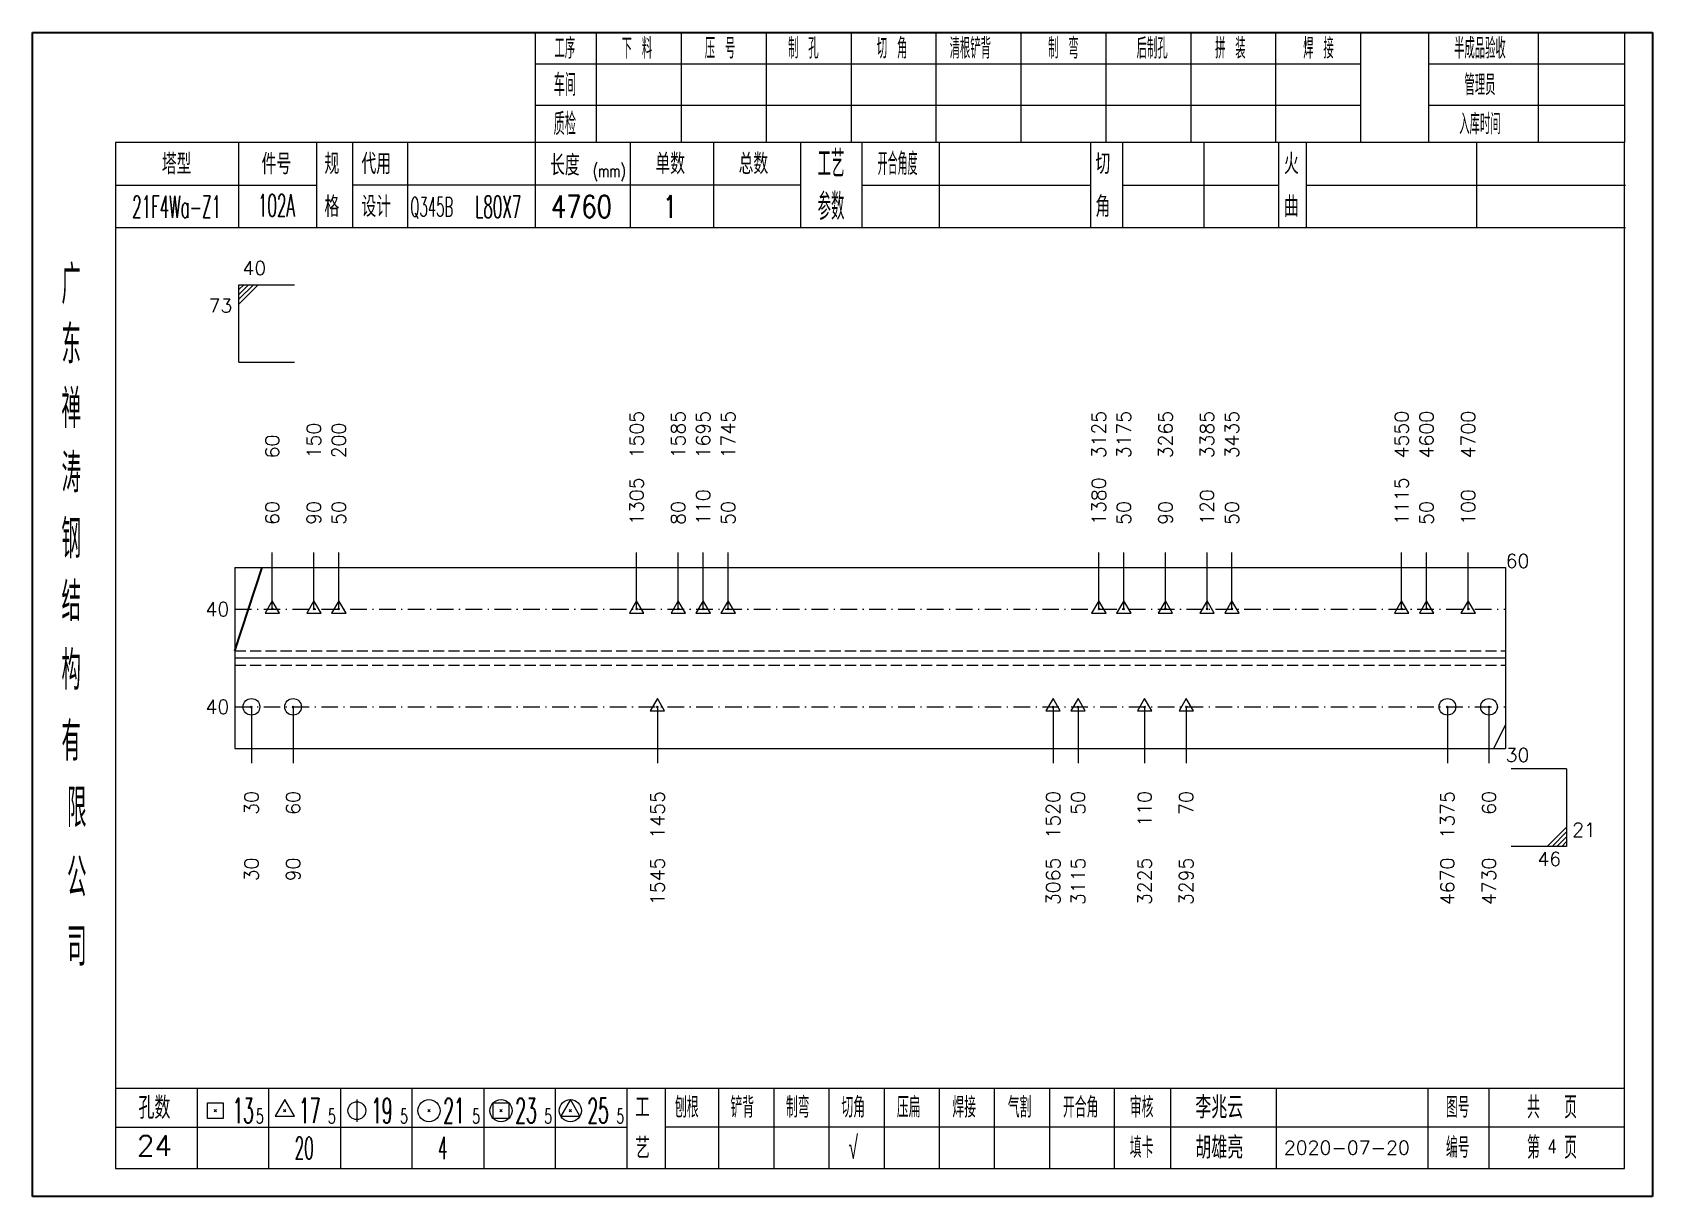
# Model space of a CAD drawing. Extents: x 1310 to 15542, y -76 to 8381.
# Drawn here: x 2452.8 to 2744.9, y 5793.7 to 6003.7 of the extents above; entities that cross this region are included whole.
import ezdxf
from ezdxf.enums import TextEntityAlignment as Align

# ---------------------------------------------------------------- set-up
doc = ezdxf.new("R2010")
doc.units = 0
doc.header["$MEASUREMENT"] = 0
doc.linetypes.add('一点画线', pattern=[5.2, 3, -1, 0.2, -1])
doc.linetypes.add('虚线', pattern=[2.75, 2, -0.75])
doc.layers.get('0').update_dxf_attribs({"linetype": 'CONTINUOUS', "lineweight": 25})
for name, color, linetype, lineweight in [('1', 7, 'CONTINUOUS', 25), ('4', 7, 'CONTINUOUS', 25), ('5', 7, 'CONTINUOUS', 25)]:
    doc.layers.add(name, color=color, linetype=linetype, lineweight=lineweight)
doc.styles.get("Standard").update_dxf_attribs({"font": 'simplex.shx', "width": 0.7, "height": 3, "bigfont": 'gbhzfs.shx'})

msp = doc.modelspace()

# ---------------------------------------------------------------- texts
at = {"color": 7, "linetype": 'Continuous', "lineweight": 13}
msp.add_text('40', height=2.5, dxfattribs=at).set_placement((2494.969, 5959.149), align=Align.BOTTOM_RIGHT)
msp.add_text('73', height=2.5, dxfattribs=at).set_placement((2484.573, 5955.615), align=Align.TOP_LEFT)
for s, p in [('1505', (2561.757, 5926.824)), ('1585', (2569.257, 5926.824)), ('1695', (2573.757, 5926.824)), ('1745', (2578.257, 5926.824)), ('3125', (2645.1, 5926.824)), ('3175', (2649.6, 5926.824)), ('3265', (2657.1, 5926.824)), ('3385', (2664.6, 5926.824)), ('3435', (2669.1, 5926.824)), ('4550', (2699.692, 5926.824)), ('4600', (2704.192, 5926.824)), ('4700', (2711.692, 5926.824)), ('60', (2496.062, 5926.824)), ('150', (2503.562, 5926.824)), ('200', (2508.062, 5926.824))]:
    msp.add_text(s, height=2.5, rotation=90, dxfattribs=at).set_placement(p, align=Align.MIDDLE_LEFT)
at = {"color": 8, "linetype": 'Continuous', "lineweight": 9}
for s, p in [('1305', (2561.757, 5914.824)), ('1380', (2645.1, 5914.824)), ('1115', (2699.692, 5914.824)), ('60', (2496.062, 5914.824)), ('90', (2503.562, 5914.824)), ('50', (2508.062, 5914.824)), ('80', (2569.257, 5914.824)), ('110', (2573.757, 5914.824)), ('50', (2578.257, 5914.824)), ('50', (2649.6, 5914.824)), ('90', (2657.1, 5914.824)), ('120', (2664.6, 5914.824)), ('50', (2669.1, 5914.824)), ('50', (2704.192, 5914.824)), ('100', (2711.692, 5914.824))]:
    msp.add_text(s, height=2.5, rotation=90, dxfattribs=at).set_placement(p, align=Align.MIDDLE_LEFT)
at = {"color": 7, "linetype": 'Continuous', "lineweight": 13}
msp.add_text('60', height=2.5, dxfattribs=at).set_placement((2718.442, 5908.324), align=Align.MIDDLE_LEFT)
for p in [(2488.312, 5899.637), (2488.312, 5882.012)]:
    msp.add_text('40', height=2.5, dxfattribs=at).set_placement(p, align=Align.MIDDLE_RIGHT)
msp.add_text('21', height=2.5, dxfattribs=at).set_placement((2730.442, 5857.824), align=Align.BOTTOM_LEFT)
msp.add_text('46', height=2.5, dxfattribs=at).set_placement((2728.442, 5855.824), align=Align.TOP_RIGHT)
at = {"layer": '1', "color": 7, "linetype": 'Continuous', "lineweight": 13}
msp.add_text('30', height=2.5, dxfattribs=at).set_placement((2718.442, 5873.324), align=Align.MIDDLE_LEFT)
at = {"layer": '1', "color": 8, "linetype": 'Continuous', "lineweight": 9}
for s, p in [('30', (2492.312, 5866.824)), ('60', (2499.812, 5866.824)), ('1455', (2565.507, 5866.824)), ('1520', (2636.85, 5866.824)), ('50', (2641.35, 5866.824)), ('110', (2653.35, 5866.824)), ('70', (2660.85, 5866.824)), ('1375', (2707.942, 5866.824)), ('60', (2715.442, 5866.824))]:
    msp.add_text(s, height=2.5, rotation=90, dxfattribs=at).set_placement(p, align=Align.MIDDLE_RIGHT)
at = {"layer": '1', "color": 7, "linetype": 'Continuous', "lineweight": 13}
for s, p in [('30', (2492.312, 5854.824)), ('90', (2499.812, 5854.824)), ('1545', (2565.507, 5854.824)), ('3065', (2636.85, 5854.824)), ('3115', (2641.35, 5854.824)), ('3225', (2653.35, 5854.824)), ('3295', (2660.85, 5854.824)), ('4670', (2707.942, 5854.824)), ('4730', (2715.442, 5854.824))]:
    msp.add_text(s, height=2.5, rotation=90, dxfattribs=at).set_placement(p, align=Align.MIDDLE_RIGHT)
at = {"layer": '4', "color": 1, "linetype": 'Continuous', "lineweight": 25}
for s, height, width, p in [('工序', 3.7, 0.7, (2548.812, 6000.781)), ('下 料', 3.7, 0.7, (2561.812, 6000.781)), ('压 号', 3.7, 0.7, (2576.812, 6000.781)), ('制 孔', 3.7, 0.7, (2591.812, 6000.781)), ('切 角', 3.7, 0.7, (2607.812, 6000.781)), ('清根铲背 ', 3.7, 0.7, (2622.812, 6000.781)), (' 制 弯', 3.7, 0.7, (2637.812, 6000.781)), (' 后制孔', 3.7, 0.7, (2653.812, 6000.781)), ('拼 装', 3.7, 0.7, (2668.812, 6000.781)), (' 焊 接', 3.7, 0.7, (2683.812, 6000.781)), ('半成品验收', 3.7, 0.7, (2713.812, 6000.781)), ('车间', 4, 0.7, (2548.812, 5994.181)), ('管理员', 3.7, 0.7, (2713.812, 5994.181)), ('质检', 4, 0.7, (2548.812, 5987.121)), ('入库时间', 3.7, 0.7, (2713.812, 5987.121)), ('工艺', 4.8, 0.7, (2596.812, 5979.941)), ('(mm)', 2.24, 0.7, (2556.812, 5978.681)), ('开合角度', 4, 0.6, (2608.812, 5979.941)), ('21F4Wa-Z1', 4, 0.5, (2478.812, 5972.201)), ('102A', 4, 0.5, (2496.812, 5972.451)), ('L80X7', 4, 0.5, (2536.812, 5972.181)), ('4760', 4, 0.8, (2551.812, 5972.231)), ('1', 4, 0.8, (2567.812, 5972.231)), ('参数', 4.8, 0.7, (2596.812, 5972.231)), ('Q345B', 3.5, 0.5, (2524.812, 5972.181)), ('广', 6.96, 0.7, (2459.812, 5958.151)), ('东', 6.96, 0.7, (2459.812, 5947.361)), ('禅', 6.96, 0.7, (2459.812, 5935.771)), ('涛', 6.96, 0.7, (2459.812, 5924.171)), ('钢', 6.96, 0.7, (2459.812, 5912.281)), ('结', 6.96, 0.7, (2459.812, 5900.971)), ('构', 6.96, 0.7, (2459.812, 5888.591)), ('有', 6.96, 0.7, (2459.812, 5875.781)), ('限', 6.96, 0.7, (2460.812, 5863.781)), ('公', 6.96, 0.7, (2460.812, 5851.241)), ('司', 6.96, 0.7, (2460.812, 5838.761)), ('13', 4.47, 0.5, (2490.812, 5809.181)), ('17', 4.47, 0.5, (2502.812, 5809.181)), ('19', 4.47, 0.5, (2515.812, 5809.181)), ('21', 4.47, 0.5, (2528.812, 5809.181)), ('23', 4.47, 0.5, (2541.812, 5809.181)), ('25', 4.47, 0.5, (2554.812, 5809.181)), ('刨根', 3.7, 0.8, (2570.812, 5809.781)), ('铲背', 3.7, 0.8, (2580.812, 5809.781)), ('制弯', 3.7, 0.8, (2590.812, 5809.781)), ('切角', 3.7, 0.8, (2600.812, 5809.781)), ('压扁', 3.7, 0.8, (2610.812, 5809.781)), ('焊接', 3.7, 0.8, (2620.812, 5809.781)), ('气割', 3.7, 0.8, (2630.812, 5809.781)), ('开合角', 3.7, 0.8, (2641.812, 5809.781)), ('审核', 3.7, 0.8, (2652.812, 5809.781)), ('图号', 3.7, 0.8, (2709.812, 5809.781)), ('共  页', 4, 0.8, (2726.812, 5809.781)), ('5', 2.68, 0.6, (2493.812, 5808.181)), ('5', 2.68, 0.6, (2506.812, 5808.181)), ('5', 2.68, 0.6, (2519.812, 5808.181)), ('5', 2.68, 0.6, (2532.812, 5808.181)), ('5', 2.68, 0.6, (2545.812, 5808.181)), ('5', 2.68, 0.6, (2558.812, 5808.181)), ('√', 4, 0.6, (2600.812, 5802.511)), ('填卡', 3.7, 0.8, (2652.812, 5802.511)), ('编号', 3.7, 0.8, (2709.812, 5802.511)), ('第  页', 4, 0.8, (2726.812, 5802.511)), ('20', 4, 0.5, (2501.812, 5802.431)), ('4', 4, 0.5, (2526.812, 5802.431))]:
    msp.add_text(s, height=height, dxfattribs=dict(at, width=width)).set_placement(p, align=Align.MIDDLE_CENTER)
for s, height, p in [('塔型', 3.7, (2478.812, 5979.911)), ('件号', 3.7, (2496.812, 5979.911)), ('规', 3.7, (2506.812, 5979.941)), ('代用', 3.7, (2514.812, 5979.941)), ('长度', 3.7, (2548.812, 5979.681)), ('单数', 3.7, (2567.812, 5979.941)), ('总数', 3.7, (2582.812, 5979.941)), ('切', 3.7, (2645.812, 5979.941)), ('火', 3.7, (2679.812, 5979.941)), ('格', 3.7, (2506.812, 5972.231)), ('设计', 3.7, (2514.812, 5972.231)), ('角', 3.7, (2645.812, 5972.231)), ('曲', 3.7, (2679.812, 5972.231)), ('孔数', 4, (2474.812, 5809.701)), ('工', 3.7, (2562.812, 5809.781)), ('李兆云', 4, (2666.812, 5809.781)), ('24', 3.7, (2474.812, 5802.871)), ('艺', 3.7, (2562.812, 5802.431)), ('胡雄亮', 4, (2666.812, 5802.511)), ('2020-07-20', 2.5, (2689.812, 5802.511))]:
    msp.add_text(s, height=height, dxfattribs=at).set_placement(p, align=Align.MIDDLE_CENTER)
at = {"layer": '4', "color": 6, "linetype": 'Continuous', "lineweight": 25, "width": 0.8}
msp.add_text('4', height=2.5, dxfattribs=at).set_placement((2726.837, 5802.739), align=Align.MIDDLE_CENTER)

# ---------------------------------------------------------------- blocks, each defined once
blk = doc.blocks.new('孔17.5')
at = {"layer": '5', "color": 7, "linetype": 'Continuous', "lineweight": 13}
for p, q in [((0, 1), (-0.866, -0.5)), ((-0.1, -0.1), (0.1, 0.1)), ((0.1, -0.1), (-0.1, 0.1)), ((0.866, -0.5), (0, 1)), ((-0.866, -0.5), (0.866, -0.5))]:
    blk.add_line(p, q, dxfattribs=at)
blk = doc.blocks.new('孔21.5')
at = {"layer": '5', "color": 7, "linetype": 'Continuous', "lineweight": 13}
for p, q in [((-0.1, -0.1), (0.1, 0.1)), ((0.1, -0.1), (-0.1, 0.1))]:
    blk.add_line(p, q, dxfattribs=at)
blk.add_circle((0, 0), 1, dxfattribs=at)
blk = doc.blocks.new('CTJGK')
at = {"color": 6, "linetype": 'Continuous'}
for p, q in [((0, 209.97), (292.13, 209.97)), ((0, 0), (0, 209.97)), ((292.13, 209.97), (292.13, 0)), ((292.13, 0), (0, 0))]:
    blk.add_line(p, q, dxfattribs=at)

# ---------------------------------------------------------------- linework, layer by layer
at = {"color": 7, "linetype": 'Continuous', "lineweight": 13}
for p, q in [((2490.041, 5958.149), (2500.041, 5958.149)), ((2490.041, 5944.149), (2490.041, 5958.149)), ((2490.916, 5958.149), (2490.041, 5957.274)), ((2491.791, 5958.149), (2490.041, 5956.399)), ((2492.666, 5958.149), (2490.041, 5955.524)), ((2493.541, 5958.149), (2490.041, 5954.649)), ((2490.041, 5944.149), (2500.041, 5944.149)), ((2496.062, 5899.637), (2496.062, 5909.824)), ((2503.562, 5899.637), (2503.562, 5909.824)), ((2508.062, 5899.637), (2508.062, 5909.824)), ((2561.757, 5899.637), (2561.757, 5909.824)), ((2569.257, 5899.637), (2569.257, 5909.824)), ((2573.757, 5899.637), (2573.757, 5909.824)), ((2578.257, 5899.637), (2578.257, 5909.824)), ((2645.1, 5899.637), (2645.1, 5909.824)), ((2649.6, 5899.637), (2649.6, 5909.824)), ((2657.1, 5899.637), (2657.1, 5909.824)), ((2664.6, 5899.637), (2664.6, 5909.824)), ((2669.1, 5899.637), (2669.1, 5909.824)), ((2699.692, 5899.637), (2699.692, 5909.824)), ((2704.192, 5899.637), (2704.192, 5909.824)), ((2711.692, 5899.637), (2711.692, 5909.824)), ((2492.312, 5882.012), (2492.312, 5871.824)), ((2499.812, 5882.012), (2499.812, 5871.824)), ((2565.507, 5882.012), (2565.507, 5871.824)), ((2636.85, 5882.012), (2636.85, 5871.824)), ((2641.35, 5882.012), (2641.35, 5871.824)), ((2653.35, 5882.012), (2653.35, 5871.824)), ((2660.85, 5882.012), (2660.85, 5871.824)), ((2707.942, 5882.012), (2707.942, 5871.824)), ((2715.442, 5882.012), (2715.442, 5871.824)), ((2718.442, 5878.794), (2716.227, 5874.512)), ((2729.442, 5870.824), (2719.442, 5870.824)), ((2729.442, 5870.824), (2729.442, 5856.824)), ((2725.942, 5856.824), (2729.442, 5860.324)), ((2726.817, 5856.824), (2729.442, 5859.449)), ((2727.692, 5856.824), (2729.442, 5858.574)), ((2728.567, 5856.824), (2729.442, 5857.699)), ((2729.442, 5856.824), (2719.442, 5856.824))]:
    msp.add_line(p, q, dxfattribs=at)
at = {"color": 7, "linetype": 'Continuous', "lineweight": 18}
for p, q in [((2489.312, 5907.137), (2489.312, 5874.512)), ((2489.312, 5907.137), (2718.442, 5907.137)), ((2718.442, 5907.137), (2718.442, 5874.512)), ((2489.312, 5890.824), (2718.442, 5890.824))]:
    msp.add_line(p, q, dxfattribs=at)
at = {"color": 0, "linetype": 'Continuous'}
msp.add_line((2489.312, 5892.137), (2494.258, 5907.137), dxfattribs=at)
at = {"color": 3, "linetype": '一点画线', "lineweight": 13}
for p, q in [((2489.312, 5899.637), (2718.442, 5899.637)), ((2489.312, 5882.012), (2718.442, 5882.012))]:
    msp.add_line(p, q, dxfattribs=at)
at = {"color": 1, "linetype": '虚线', "lineweight": 18}
for p, q in [((2489.312, 5892.137), (2718.442, 5892.137)), ((2489.312, 5889.512), (2718.442, 5889.512))]:
    msp.add_line(p, q, dxfattribs=at)
at = {"layer": '1', "color": 7, "linetype": 'Continuous', "lineweight": 18}
msp.add_line((2489.312, 5874.512), (2718.442, 5874.512), dxfattribs=at)
at = {"layer": '4', "color": 1, "linetype": 'Continuous', "lineweight": 18}
for p, q in [((2452.812, 6003.651), (2452.812, 5793.681)), ((2744.942, 6003.651), (2452.812, 6003.651)), ((2543.442, 6003.651), (2543.442, 5983.811)), ((2554.472, 6003.651), (2554.472, 5983.791)), ((2569.782, 6003.651), (2569.782, 5983.791)), ((2585.102, 6003.651), (2585.102, 5983.791)), ((2600.412, 6003.651), (2600.412, 5983.791)), ((2615.722, 6003.651), (2615.722, 5983.791)), ((2631.032, 6003.651), (2631.032, 5983.791)), ((2646.352, 6003.651), (2646.352, 5983.791)), ((2661.662, 6003.651), (2661.662, 5983.791)), ((2676.972, 6003.651), (2676.972, 5983.791)), ((2692.282, 6003.651), (2692.282, 5983.811)), ((2692.282, 6003.651), (2692.282, 5983.791)), ((2704.562, 6003.651), (2704.562, 5983.791)), ((2724.312, 6003.651), (2724.312, 5983.791)), ((2739.892, 6003.651), (2739.892, 5983.791)), ((2744.942, 5973.851), (2744.942, 6003.651)), ((2692.282, 5997.921), (2543.442, 5997.921)), ((2739.892, 5997.921), (2704.562, 5997.921)), ((2692.282, 5990.441), (2543.442, 5990.441)), ((2739.892, 5990.441), (2704.562, 5990.441)), ((2467.822, 5983.791), (2467.822, 5798.731)), ((2739.892, 5983.791), (2467.822, 5983.791)), ((2489.942, 5983.801), (2489.942, 5968.381)), ((2504.092, 5968.381), (2504.092, 5983.791)), ((2510.592, 5968.381), (2510.592, 5983.791)), ((2520.462, 5983.791), (2520.462, 5968.381)), ((2543.442, 5983.811), (2543.442, 5968.381)), ((2560.562, 5983.791), (2560.562, 5968.381)), ((2575.612, 5983.791), (2575.612, 5968.381)), ((2591.312, 5983.791), (2591.312, 5968.381)), ((2602.372, 5983.791), (2602.372, 5968.381)), ((2616.322, 5983.791), (2616.322, 5968.381)), ((2643.622, 5983.791), (2643.622, 5968.381)), ((2649.382, 5983.791), (2649.382, 5968.381)), ((2664.002, 5983.791), (2664.002, 5968.381)), ((2677.462, 5983.791), (2677.462, 5968.381)), ((2682.452, 5983.791), (2682.452, 5968.381)), ((2713.192, 5983.791), (2713.192, 5968.381)), ((2739.892, 5798.731), (2739.892, 5983.791)), ((2504.092, 5976.031), (2467.822, 5976.031)), ((2591.312, 5976.081), (2510.592, 5976.081)), ((2602.372, 5976.081), (2643.622, 5976.081)), ((2649.382, 5976.081), (2677.462, 5976.081)), ((2682.452, 5976.081), (2740.072, 5976.081)), ((2744.942, 5793.681), (2744.942, 5973.851)), ((2740.072, 5968.381), (2467.822, 5968.381)), ((2467.822, 5813.261), (2739.892, 5813.261)), ((2482.512, 5813.261), (2482.512, 5798.731)), ((2495.442, 5798.731), (2495.442, 5813.261)), ((2508.372, 5813.261), (2508.372, 5798.731)), ((2521.292, 5798.731), (2521.292, 5813.261)), ((2534.222, 5813.261), (2534.222, 5798.731)), ((2547.152, 5798.731), (2547.152, 5813.261)), ((2560.072, 5798.731), (2560.072, 5813.261)), ((2566.942, 5798.731), (2566.942, 5813.261)), ((2576.602, 5798.731), (2576.602, 5813.261)), ((2586.542, 5798.731), (2586.542, 5813.261)), ((2596.482, 5798.731), (2596.482, 5813.261)), ((2606.432, 5798.731), (2606.432, 5813.261)), ((2616.372, 5798.731), (2616.372, 5813.261)), ((2626.312, 5798.731), (2626.312, 5813.261)), ((2636.262, 5798.731), (2636.262, 5813.261)), ((2647.902, 5798.731), (2647.902, 5813.261)), ((2658.052, 5798.731), (2658.052, 5813.261)), ((2677.112, 5798.731), (2677.112, 5813.261)), ((2704.492, 5798.731), (2704.492, 5813.261)), ((2715.452, 5798.731), (2715.452, 5813.261)), ((2560.072, 5806.131), (2467.822, 5806.131)), ((2566.902, 5806.291), (2739.892, 5806.291)), ((2467.822, 5798.731), (2739.892, 5798.731)), ((2452.812, 5793.681), (2744.942, 5793.681))]:
    msp.add_line(p, q, dxfattribs=at)
at = {"layer": '4', "color": 7, "linetype": 'Continuous', "lineweight": 13}
for p, q in [((2484.398, 5807.767), (2484.398, 5810.595)), ((2484.398, 5810.595), (2487.226, 5810.595)), ((2487.226, 5810.595), (2487.226, 5807.767)), ((2498.312, 5811.181), (2496.58, 5808.181)), ((2500.044, 5808.181), (2498.312, 5811.181)), ((2511.312, 5811.181), (2511.312, 5807.181)), ((2535.898, 5807.767), (2535.898, 5810.595)), ((2535.898, 5810.595), (2538.726, 5810.595)), ((2538.726, 5810.595), (2538.726, 5807.767)), ((2549.812, 5811.181), (2548.08, 5808.181)), ((2551.544, 5808.181), (2549.812, 5811.181)), ((2487.226, 5807.767), (2484.398, 5807.767)), ((2485.612, 5808.981), (2486.012, 5809.381)), ((2486.012, 5808.981), (2485.612, 5809.381)), ((2496.58, 5808.181), (2500.044, 5808.181)), ((2498.112, 5808.981), (2498.512, 5809.381)), ((2498.512, 5808.981), (2498.112, 5809.381)), ((2524.112, 5808.981), (2524.512, 5809.381)), ((2524.512, 5808.981), (2524.112, 5809.381)), ((2538.726, 5807.767), (2535.898, 5807.767)), ((2537.112, 5808.981), (2537.512, 5809.381)), ((2537.512, 5808.981), (2537.112, 5809.381)), ((2548.08, 5808.181), (2551.544, 5808.181)), ((2549.612, 5808.981), (2550.012, 5809.381)), ((2550.012, 5808.981), (2549.612, 5809.381))]:
    msp.add_line(p, q, dxfattribs=at)
for centre, radius in [((2511.312, 5809.181), 1.6), ((2524.312, 5809.181), 2), ((2537.312, 5809.181), 2), ((2549.812, 5809.181), 2)]:
    msp.add_circle(centre, radius, dxfattribs=at)

# ---------------------------------------------------------------- block references
at = {"color": 0, "linetype": 'Continuous'}
msp.add_blockref('CTJGK', (2452.812, 5793.681), dxfattribs=at)
at = {"color": 8, "linetype": 'Continuous', "lineweight": 9, "xscale": 1.5, "yscale": 1.5, "zscale": 1.5}
for p in [(2496.062, 5899.637), (2503.562, 5899.637), (2508.062, 5899.637), (2561.757, 5899.637), (2569.257, 5899.637), (2573.757, 5899.637), (2578.257, 5899.637), (2645.1, 5899.637), (2649.6, 5899.637), (2657.1, 5899.637), (2664.6, 5899.637), (2669.1, 5899.637), (2699.692, 5899.637), (2704.192, 5899.637), (2711.692, 5899.637)]:
    msp.add_blockref('孔17.5', p, dxfattribs=at)
at = {"layer": '1', "color": 8, "linetype": 'Continuous', "lineweight": 9, "xscale": 1.5, "yscale": 1.5, "zscale": 1.5}
for name, p in [('孔21.5', (2492.312, 5882.012)), ('孔21.5', (2499.812, 5882.012)), ('孔17.5', (2565.507, 5882.012)), ('孔17.5', (2636.85, 5882.012)), ('孔17.5', (2641.35, 5882.012)), ('孔17.5', (2653.35, 5882.012)), ('孔17.5', (2660.85, 5882.012)), ('孔21.5', (2707.942, 5882.012)), ('孔21.5', (2715.442, 5882.012))]:
    msp.add_blockref(name, p, dxfattribs=at)

msp.set_redraw_order([(e.dxf.handle, doc.entitydb.next_handle()) for e in msp.query("TEXT MTEXT ATTDEF DIMENSION ARC_DIMENSION")])  # texts and dimensions are drawn at this point

doc.saveas('drawing.dxf')
